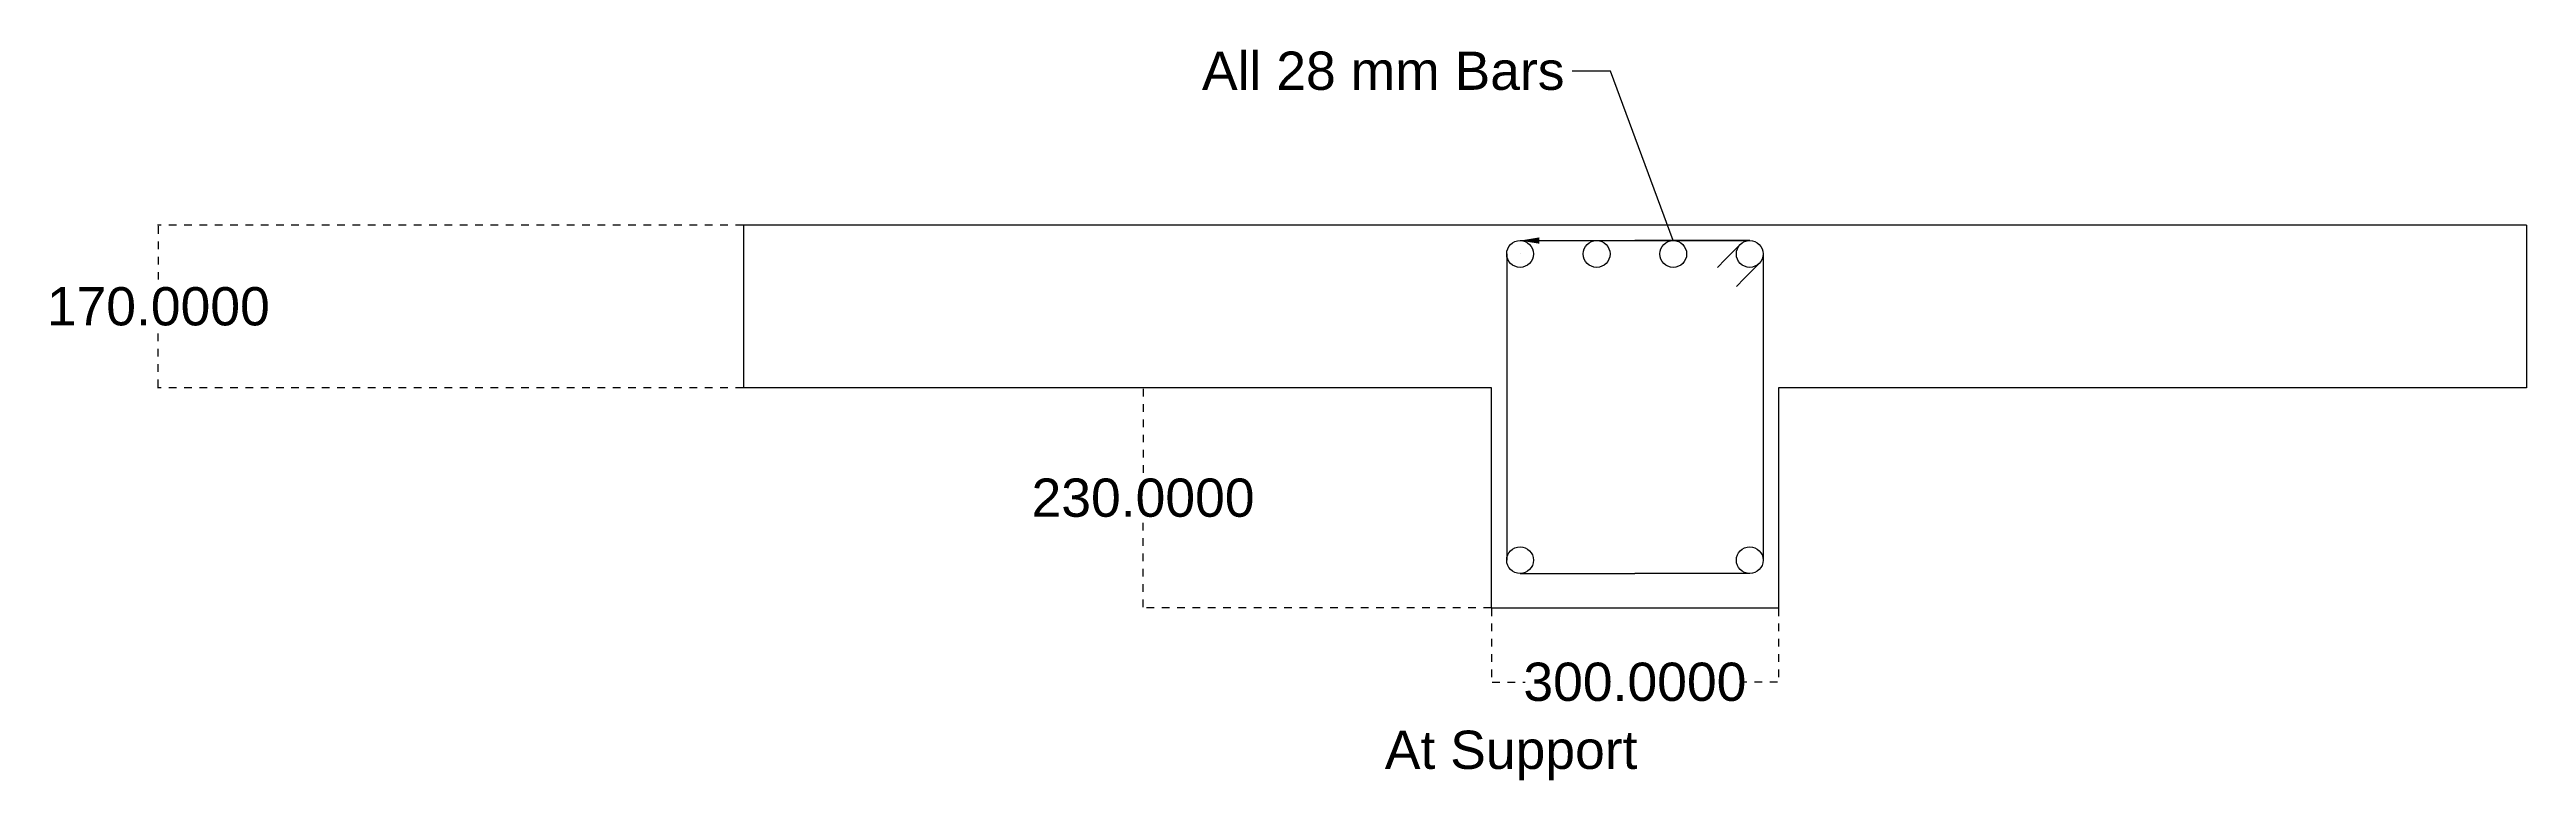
# Model space of a CAD drawing. Header units: millimetres. Extents: x 685 to 13990, y 236 to 7201.
# Drawn here: x 685 to 3273, y 1171 to 1935 of the extents above; entities that cross this region are included whole.
import ezdxf
from ezdxf import colors
from ezdxf.entities.mleader import LeaderData, LeaderLine
from ezdxf.math import Vec2, Vec3

# ---------------------------------------------------------------- set-up
doc = ezdxf.new("R2010")
doc.units = ezdxf.units.MM
doc.header["$LTSCALE"] = 8
doc.linetypes.add('JIS_02_1.0', pattern=[2, 1, -1])
doc.layers.add('dimensions', color=7, linetype='JIS_02_1.0')
doc.styles.get("Standard").update_dxf_attribs({"font": 'arial.ttf'})
doc.styles.add('Text', font='arial.ttf', dxfattribs={"height": 8})
doc.dimstyles.new('Text', dxfattribs={"dimtxt": 8, "dimasz": 0.18, "dimexe": 0.18, "dimexo": 0.0625, "dimgap": 0.09, "dimtad": 0, "dimtih": 1, "dimtoh": 1, "dimdec": 4, "dimzin": 0, "dimdsep": 46, "dimtxsty": 'Standard', "dimcen": 0.09, "dimadec": 0, "dimazin": 0, "dimtfac": 1, "dimtdec": 4, "dimtofl": 0, "dimtmove": 0, "dimatfit": 3, "dimfxl": 1, "dimtolj": 1, "dimtzin": 0, "dimarcsym": 0})

msp = doc.modelspace()

# ---------------------------------------------------------------- texts
at = {"layer": 'dimensions', "style": 'Text'}
msp.add_text('At Support', height=40, dxfattribs=at).set_placement((2080.3804, 1183.28128))

# ---------------------------------------------------------------- blocks, each defined once
blk = doc.blocks.new('*D20')
at = {"layer": 'Defpoints', "color": 0, "transparency": 16777216}
for p in [(1410.2, 1751.5), (798.9, 1581.5), (1410.2, 1581.5)]:
    blk.add_point(p, dxfattribs=at)
at = {"layer": 'dimensions', "color": 0, "lineweight": -2, "transparency": 16777216}
for p, q in [((1409.9, 1751.5), (798, 1751.5)), ((798.9, 1750.6), (798.9, 1687.3)), ((798.9, 1582.4), (798.9, 1645.6)), ((1409.9, 1581.5), (798, 1581.5))]:
    blk.add_line(p, q, dxfattribs=at)
at = {"layer": 'dimensions', "color": 0, "transparency": 16777216}
for points in [[(798.7, 1750.6), (799, 1750.6), (798.9, 1751.5)], [(798.7, 1582.4), (799, 1582.4), (798.9, 1581.5)]]:
    blk.add_solid(points, dxfattribs=at)
at = {"layer": 'dimensions', "color": 0, "transparency": 16777216, "insert": (798.9, 1666.5), "char_height": 40, "attachment_point": 5}
blk.add_mtext('\\A1;170.0000', dxfattribs=at)
blk = doc.blocks.new('*D21')
at = {"layer": 'Defpoints', "color": 0, "transparency": 16777216}
for p in [(2191.7, 1581.5), (1827.8, 1351.5), (2191.7, 1351.5)]:
    blk.add_point(p, dxfattribs=at)
at = {"layer": 'dimensions', "color": 0, "lineweight": -2, "transparency": 16777216}
for p, q in [((2191.4, 1581.5), (1826.9, 1581.5)), ((1827.8, 1580.6), (1827.8, 1487.3)), ((1827.8, 1352.4), (1827.8, 1445.6)), ((2191.4, 1351.5), (1826.9, 1351.5))]:
    blk.add_line(p, q, dxfattribs=at)
at = {"layer": 'dimensions', "color": 0, "transparency": 16777216}
for points in [[(1827.6, 1580.6), (1827.9, 1580.6), (1827.8, 1581.5)], [(1827.6, 1352.4), (1827.9, 1352.4), (1827.8, 1351.5)]]:
    blk.add_solid(points, dxfattribs=at)
at = {"layer": 'dimensions', "color": 0, "transparency": 16777216, "insert": (1827.8, 1466.5), "char_height": 40, "attachment_point": 5}
blk.add_mtext('\\A1;230.0000', dxfattribs=at)
blk = doc.blocks.new('*D22')
at = {"layer": 'Defpoints', "color": 0, "transparency": 16777216}
for p in [(2191.7, 1351.5), (2491.7, 1351.5), (2491.7, 1274.1)]:
    blk.add_point(p, dxfattribs=at)
at = {"layer": 'dimensions', "color": 0, "lineweight": -2, "transparency": 16777216}
for p, q in [((2191.7, 1351.1), (2191.7, 1273.2)), ((2491.7, 1351.1), (2491.7, 1273.2)), ((2192.6, 1274.1), (2227.2, 1274.1)), ((2490.8, 1274.1), (2456.2, 1274.1))]:
    blk.add_line(p, q, dxfattribs=at)
at = {"layer": 'dimensions', "color": 0, "transparency": 16777216}
for points in [[(2192.6, 1274.3), (2192.6, 1274), (2191.7, 1274.1)], [(2490.8, 1274.3), (2490.8, 1274), (2491.7, 1274.1)]]:
    blk.add_solid(points, dxfattribs=at)
at = {"layer": 'dimensions', "color": 0, "transparency": 16777216, "insert": (2341.7, 1274.1), "char_height": 40, "attachment_point": 5}
blk.add_mtext('\\A1;300.0000', dxfattribs=at)

# ---------------------------------------------------------------- dimensions: what is measured, and where the dimension line sits
at = {"layer": 'dimensions'}
for base, p1, p2, picture, middle in [((798.86175, 1581.45144), (1410.22145, 1751.45144), (1410.22145, 1581.45144), '*D20', (798.86175, 1666.45144)), ((1827.78617, 1351.45144), (2191.72145, 1581.45144), (2191.72145, 1351.45144), '*D21', (1827.78617, 1466.45144))]:
    dim = msp.add_linear_dim(base=base, p1=p1, p2=p2, angle=90, dimstyle='Text', dxfattribs=at)
    dim.commit()
    dim.dimension.update_dxf_attribs({"geometry": picture, "text_midpoint": middle})
dim = msp.add_linear_dim(base=(2491.72145, 1274.144), p1=(2191.72145, 1351.45144), p2=(2491.72145, 1351.45144), dimstyle='Text', dxfattribs=at)
dim.commit()
dim.dimension.update_dxf_attribs({"geometry": '*D22', "text_midpoint": (2341.72145, 1274.144)})

# ---------------------------------------------------------------- linework, layer by layer
for p, q in [((3273.22145, 1751.45144), (1410.22145, 1751.45144)), ((1410.22145, 1751.45144), (1410.22145, 1581.45144)), ((2221.72145, 1735.45144), (2341.72145, 1735.45144)), ((2221.72145, 1735.45144), (2341.72145, 1735.45144)), ((2461.72145, 1735.45144), (2341.72145, 1735.45144)), ((2461.72145, 1735.45144), (2341.72145, 1735.45144)), ((3273.22145, 1751.45144), (3273.22145, 1581.45144)), ((2207.72145, 1721.45144), (2207.72145, 1401.45144)), ((2221.72145, 1721.45144), (2221.72145, 1721.45144)), ((2436.1555, 1715.66045), (2427.91994, 1707.42489)), ((2451.3463, 1730.85125), (2436.1555, 1715.66045)), ((2471.14529, 1711.05226), (2455.95449, 1695.86146)), ((2475.72145, 1721.45144), (2475.72145, 1401.45144)), ((2455.95449, 1695.86146), (2447.71893, 1687.6259)), ((2191.72145, 1581.45144), (1410.22145, 1581.45144)), ((2191.72145, 1351.45144), (2191.72145, 1581.45144)), ((3273.22145, 1581.45144), (2491.72145, 1581.45144)), ((2491.72145, 1581.45144), (2491.72145, 1351.45144)), ((2221.72145, 1387.45144), (2341.72145, 1387.45144)), ((2461.72145, 1387.45144), (2341.72145, 1387.45144)), ((2491.72145, 1351.45144), (2191.72145, 1351.45144))]:
    msp.add_line(p, q)
for centre in [(2221.72145, 1721.45144), (2221.72145, 1721.45144), (2301.72145, 1721.45144), (2381.72145, 1721.45144), (2461.72145, 1721.45144), (2461.72145, 1721.45144), (2221.72145, 1401.45144), (2461.72145, 1401.45144)]:
    msp.add_circle(centre, 14)

msp.set_redraw_order([(e.dxf.handle, doc.entitydb.next_handle()) for e in msp.query("TEXT MTEXT ATTDEF DIMENSION ARC_DIMENSION")])  # texts and dimensions are drawn at this point

# ---------------------------------------------------------------- leaders
ml = msp.add_multileader_mtext('Standard')
ml.set_content('All 28 mm Bars', color=256)
ml.set_leader_properties()
ml.build(insert=Vec2(0, 0))
ml.multileader.update_dxf_attribs({"arrow_head_size": 20, "scale": 5})
ctx = ml.context
ctx.base_point, ctx.scale, ctx.char_height, ctx.arrow_head_size, ctx.landing_gap_size, ctx.plane_origin = Vec3(1879.36326, 1912.63567), 5, 40, 20, 10, Vec3(2526.79785, 1988.28079)
notes = []
notes.append((ctx, [(0, (1, 1, 0), (2316.03447, 1912.63567), (-1, 0), 40, [(3, [(2221.72145, 1735.45144), (2301.72145, 1735.45144), (2461.72145, 1735.45144), (2381.72145, 1735.45144)], 0, [])])]))
ctx.mtext.insert, ctx.mtext.flow_direction = Vec3(1889.36326, 1932.97673), 5
for ctx, leaders in notes:
    for number, flags, end, landing, length, lines in leaders:
        leader = LeaderData()
        leader.index, (leader.has_last_leader_line, leader.has_dogleg_vector, leader.attachment_direction) = number, flags
        leader.last_leader_point, leader.dogleg_vector, leader.dogleg_length = Vec3(end), Vec3(landing), length
        for number, points, colour, breaks in lines:
            line = LeaderLine()
            line.index, line.vertices, line.color, line.breaks = number, Vec3.list(points), colors.encode_raw_color(colour), breaks
            leader.lines.append(line)
        ctx.leaders.append(leader)

doc.saveas('drawing.dxf')
